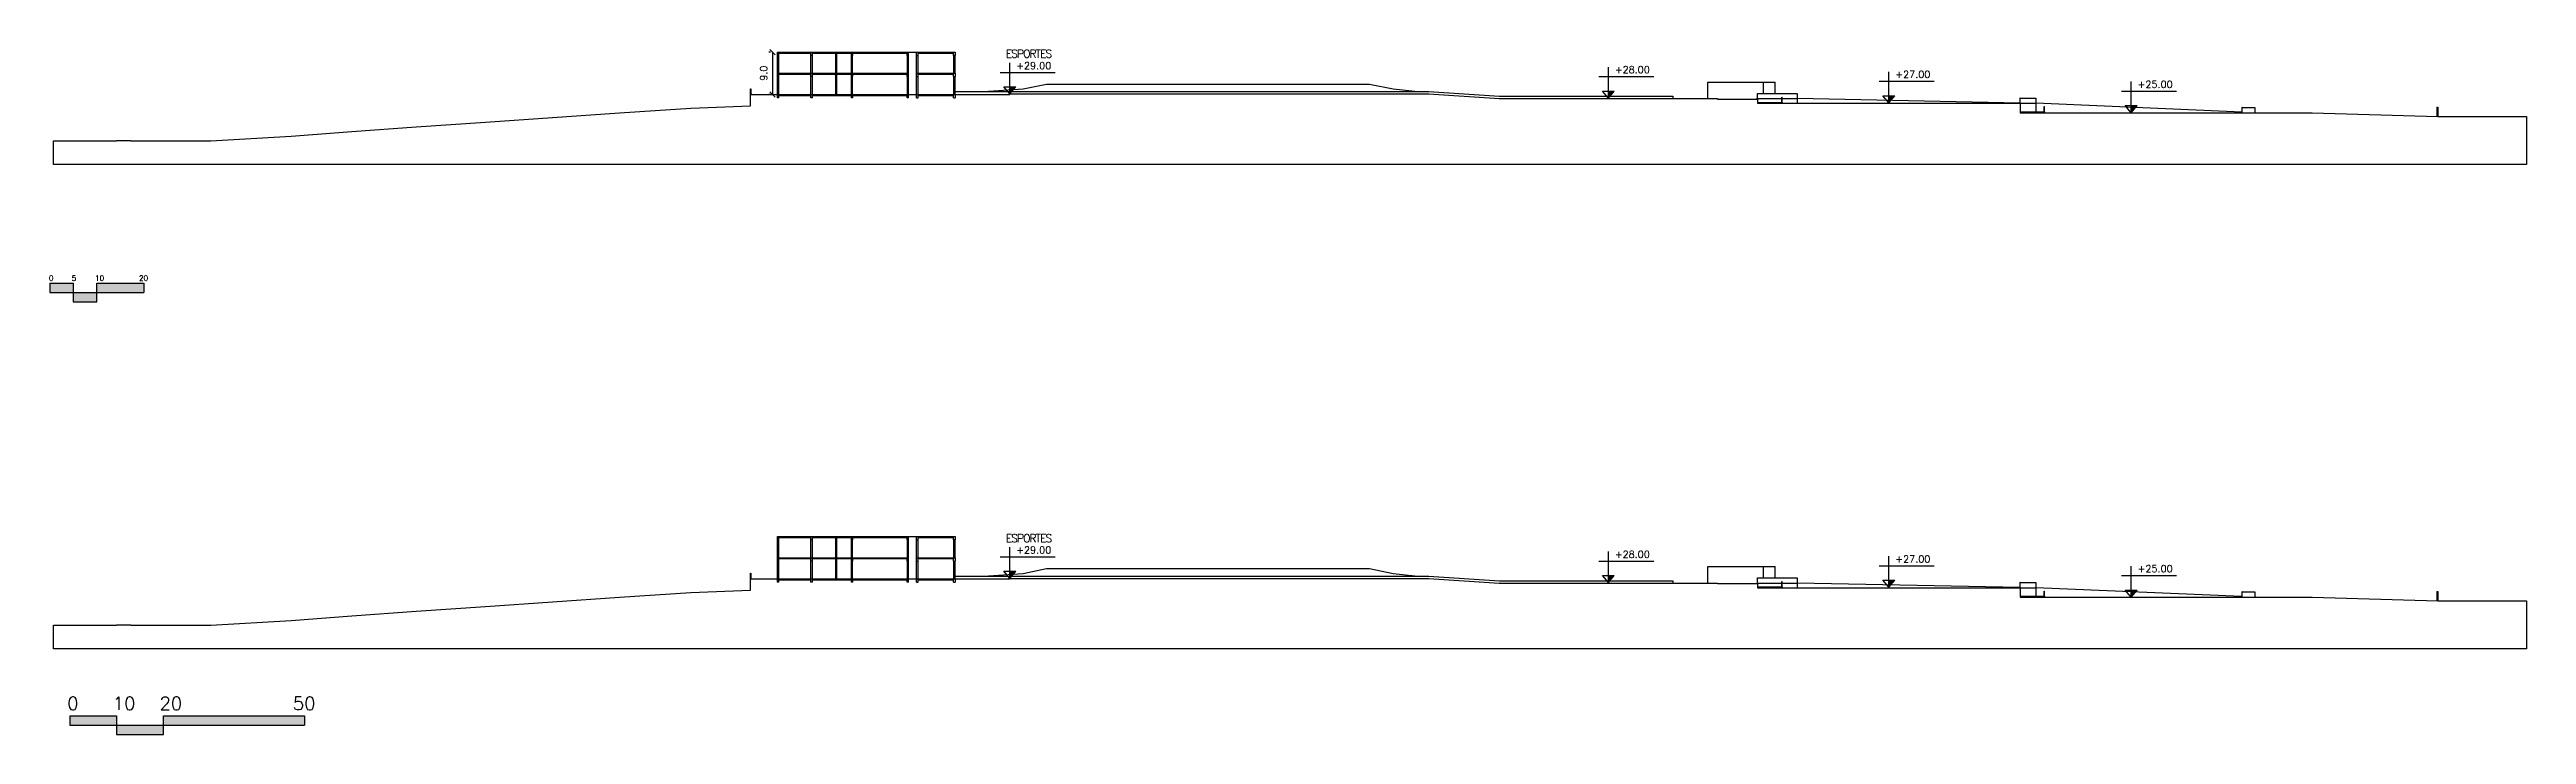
# Model space of a CAD drawing. Header units: millimetres. Extents: x 55520 to 96084, y -58491 to -49645.
# Drawn here: x 81170 to 81697, y -51293 to -51147 of the extents above; entities that cross this region are included whole.
import ezdxf
from ezdxf.enums import TextEntityAlignment as Align

# ---------------------------------------------------------------- set-up
doc = ezdxf.new("R2010")
doc.units = ezdxf.units.MM
doc.header["$PDMODE"] = 35
for name, color, linetype in [('Alvenaria Corte', 30, 'Continuous'), ('Alvenaria Vista', 40, 'Continuous'), ('ARQ-COTAS', 1, 'Continuous'), ('ARQ-SÍMBOLOS', 2, 'Continuous'), ('ARQ-TEXTO2', 2, 'Continuous'), ('Cinza', 9, 'Continuous'), ('Linha Fina', 100, 'Continuous'), ('Pilares', 181, 'Continuous'), ('Piso_Novo', 5, 'Continuous'), ('VPORTS', 7, 'Continuous')]:
    doc.layers.add(name, color=color, linetype=linetype)
doc.styles.add('ROMANS', font='romans.shx')
doc.styles.add('Romans_Anot', font='romans.shx')
doc.dimstyles.new('Escala 1-750', dxfattribs={"dimscale": 7.5, "dimtxt": 0.2, "dimasz": 0.15, "dimexe": 0.1, "dimexo": 0.2, "dimgap": 0.15, "dimtad": 1, "dimzin": 4, "dimdsep": 46, "dimtxsty": 'Romans_Anot', "dimblk": 'OBLIQUE', "dimcen": 0.25, "dimclrd": 256, "dimclre": 256, "dimclrt": 2, "dimadec": 0, "dimazin": 0, "dimtfac": 1, "dimtix": 1, "dimtmove": 2, "dimatfit": 3, "dimfxl": 1, "dimtfillclr": 256, "dimlwd": -1, "dimlwe": -1, "dimarcsym": 0})

msp = doc.modelspace()

# ---------------------------------------------------------------- texts
at = {"layer": 'ARQ-TEXTO2', "attachment_point": 1, "style": 'ROMANS'}
for s, insert, char_height, width in [('\\pi1.88518;{\\T0.85;ESPORTES}', (81371.484, -51146.695), 1.68413, 14.22), ('\\pi1.88518;{\\T0.85;ESPORTES}', (81371.484, -51249.911), 1.68413, 14.22), ('50', (81221.527, -51284.545), 2.8125, 13.16064)]:
    msp.add_mtext(s, dxfattribs=dict(at, insert=insert, char_height=char_height, width=width))
for s, insert, char_height in [('0', (81173.499, -51284.545), 2.812), ('10', (81183.185, -51284.545), 2.8125), ('20', (81193.158, -51284.545), 2.8125)]:
    msp.add_mtext(s, dxfattribs=dict(at, insert=insert, char_height=char_height))

# ---------------------------------------------------------------- blocks, each defined once
blk = doc.blocks.new('Escala')
at = {"layer": 'Linha Fina'}
h = blk.add_hatch(color=256, dxfattribs=at)
h.dxf.hatch_style = 1
h.paths.add_polyline_path([(40663.48, -39178.74), (40663.48, -39180.74), (40673.48, -39180.74), (40673.48, -39178.74)])
h.paths.add_polyline_path([(40663.48, -39182.74), (40663.48, -39180.74), (40658.48, -39180.74), (40658.48, -39182.74)])
h.paths.add_polyline_path([(40658.48, -39180.74), (40658.48, -39178.74), (40653.48, -39178.74), (40653.48, -39180.74)])
for p, q in [((40653.48, -39178.74), (40658.48, -39178.74)), ((40653.48, -39178.74), (40653.48, -39180.74)), ((40658.48, -39178.74), (40658.48, -39180.74)), ((40663.48, -39180.74), (40663.48, -39178.74)), ((40663.48, -39178.74), (40673.48, -39178.74)), ((40673.48, -39178.74), (40673.48, -39180.74)), ((40653.48, -39180.74), (40673.48, -39180.74)), ((40658.48, -39180.74), (40658.48, -39182.74)), ((40658.48, -39182.74), (40663.48, -39182.74)), ((40663.48, -39182.74), (40663.48, -39180.74))]:
    blk.add_line(p, q, dxfattribs=at)
at = {"layer": 'ARQ-TEXTO2', "attachment_point": 1, "style": 'ROMANS'}
for s, insert, char_height in [('0', (40653.28, -39177.13), 1.12), ('5', (40658.15, -39177.13), 1.12), ('10', (40663.14, -39177.13), 1.125), ('20', (40672.49, -39177.13), 1.125)]:
    blk.add_mtext(s, dxfattribs=dict(at, insert=insert, char_height=char_height))
blk = doc.blocks.new('Nível_Fachada')
at = {"layer": 'ARQ-SÍMBOLOS'}
h = blk.add_hatch(color=1, dxfattribs=at)
h.dxf.hatch_style = 1
h.paths.add_polyline_path([(0.167, 0.202), (0, 0.202), (0, 0)])
at = {"layer": 'ARQ-SÍMBOLOS', "color": 1}
for p, q in [((0, 0), (0, 0.884)), ((-0.271, 0.613), (1.29, 0.613)), ((-0.167, 0.202), (0.167, 0.202)), ((0, 0), (-0.167, 0.202)), ((0, 0), (0.167, 0.202))]:
    blk.add_line(p, q, dxfattribs=at)
at = {"layer": 'ARQ-TEXTO2', "style": 'ROMANS'}
blk.add_attdef('NIVEL-ACABADO', text='', height=0.2, dxfattribs=at).set_placement((0.182, 0.647), align=Align.BOTTOM_LEFT)
blk = doc.blocks.new('_Oblique')
at = {"color": 0, "linetype": 'ByBlock', "lineweight": -2}
blk.add_line((-0.5, -0.5), (0.5, 0.5), dxfattribs=at)
blk = doc.blocks.new('*D31')
at = {"layer": 'ARQ-COTAS', "transparency": 16777216}
for p, q in [((81323.28, -51147.2), (81322.92, -51147.2)), ((81323.67, -51147.2), (81323.67, -51156.2)), ((81323.28, -51156.2), (81322.92, -51156.2))]:
    blk.add_line(p, q, dxfattribs=at)
at = {"layer": 'Defpoints', "color": 0, "transparency": 16777216}
for p in [(81324.78, -51147.2), (81323.67, -51156.2), (81324.78, -51156.2)]:
    blk.add_point(p, dxfattribs=at)
at = {"layer": 'ARQ-COTAS', "transparency": 16777216, "xscale": 1.125, "yscale": 1.125, "zscale": 1.125}
for p, rotation in [((81323.67, -51147.2), 90), ((81323.67, -51156.2), 270)]:
    blk.add_blockref('_Oblique', p, dxfattribs=dict(at, rotation=rotation))
at = {"layer": 'ARQ-COTAS', "color": 2, "transparency": 16777216, "insert": (81321.79, -51151.7), "char_height": 1.5, "attachment_point": 5, "rotation": 90, "style": 'Romans_Anot'}
blk.add_mtext('9.0', dxfattribs=at)

# ---------------------------------------------------------------- dimensions: what is measured, and where the dimension line sits
at = {"layer": 'ARQ-COTAS'}
dim = msp.add_linear_dim(base=(81323.666, -51156.199), p1=(81324.783, -51147.199), p2=(81324.783, -51156.199), angle=90, text='9.0', dimstyle='Escala 1-750', dxfattribs=at)
dim.commit()
dim.dimension.update_dxf_attribs({"geometry": '*D31', "text_midpoint": (81321.791, -51151.699)})

# ---------------------------------------------------------------- hatches: boundary and pattern name
at = {"layer": 'Linha Fina'}
h = msp.add_hatch(color=256, dxfattribs=at)
h.dxf.hatch_style = 1
h.paths.add_polyline_path([(81224.009, -51288.575), (81194.009, -51288.575), (81194.009, -51290.575), (81224.009, -51290.575)])
h.paths.add_polyline_path([(81194.009, -51292.575), (81194.009, -51290.575), (81184.009, -51290.575), (81184.009, -51292.575)])
h.paths.add_polyline_path([(81184.009, -51290.575), (81184.009, -51288.575), (81174.009, -51288.575), (81174.009, -51290.575)])

# ---------------------------------------------------------------- linework, layer by layer
at = {"layer": 'Alvenaria Corte'}
for p, q in [((81324.783, -51151.699), (81324.783, -51147.899)), ((81325.031, -51151.699), (81325.031, -51147.899)), ((81331.878, -51151.699), (81331.878, -51147.899)), ((81332.217, -51151.699), (81332.217, -51147.899)), ((81337.177, -51151.699), (81337.177, -51147.399)), ((81337.425, -51151.699), (81337.425, -51147.399)), ((81340.523, -51151.699), (81340.523, -51147.899)), ((81340.771, -51151.699), (81340.771, -51147.899)), ((81352.422, -51151.699), (81352.422, -51147.899)), ((81352.669, -51151.699), (81352.669, -51147.899)), ((81354.392, -51151.699), (81354.392, -51147.899)), ((81354.731, -51151.699), (81354.731, -51147.899)), ((81362.337, -51151.699), (81362.337, -51147.899)), ((81362.584, -51151.699), (81362.584, -51147.899)), ((81324.783, -51156.199), (81324.783, -51152.399)), ((81325.031, -51156.199), (81325.031, -51152.399)), ((81331.878, -51156.199), (81331.878, -51152.399)), ((81332.217, -51156.199), (81332.217, -51152.399)), ((81337.177, -51156.199), (81337.177, -51151.899)), ((81337.425, -51156.199), (81337.425, -51151.899)), ((81340.523, -51156.199), (81340.523, -51152.399)), ((81340.771, -51156.199), (81340.771, -51152.399)), ((81352.422, -51156.199), (81352.422, -51152.399)), ((81352.669, -51156.199), (81352.669, -51152.399)), ((81354.392, -51156.199), (81354.392, -51152.399)), ((81354.731, -51156.199), (81354.731, -51152.399)), ((81362.337, -51156.199), (81362.337, -51152.399)), ((81362.584, -51156.199), (81362.584, -51152.399)), ((81533.503, -51157.899), (81538.714, -51157.899)), ((81538.714, -51157.899), (81538.714, -51158.099)), ((81589.432, -51159.899), (81594.592, -51159.899)), ((81594.592, -51159.899), (81594.592, -51160.099)), ((81678.191, -51158.899), (81678.191, -51160.893)), ((81678.191, -51158.899), (81678.391, -51158.899)), ((81678.391, -51158.899), (81678.391, -51160.899)), ((81337.177, -51254.915), (81337.177, -51250.615)), ((81337.425, -51254.915), (81337.425, -51250.615)), ((81324.783, -51254.915), (81324.783, -51251.115)), ((81324.783, -51259.415), (81324.783, -51255.615)), ((81325.031, -51254.915), (81325.031, -51251.115)), ((81325.031, -51259.415), (81325.031, -51255.615)), ((81331.878, -51254.915), (81331.878, -51251.115)), ((81331.878, -51259.415), (81331.878, -51255.615)), ((81332.217, -51254.915), (81332.217, -51251.115)), ((81332.217, -51259.415), (81332.217, -51255.615)), ((81337.177, -51259.415), (81337.177, -51255.115)), ((81337.425, -51259.415), (81337.425, -51255.115)), ((81340.523, -51254.915), (81340.523, -51251.115)), ((81340.523, -51259.415), (81340.523, -51255.615)), ((81340.771, -51254.915), (81340.771, -51251.115)), ((81340.771, -51259.415), (81340.771, -51255.615)), ((81352.422, -51254.915), (81352.422, -51251.115)), ((81352.422, -51259.415), (81352.422, -51255.615)), ((81352.669, -51254.915), (81352.669, -51251.115)), ((81352.669, -51259.415), (81352.669, -51255.615)), ((81354.392, -51254.915), (81354.392, -51251.115)), ((81354.392, -51259.415), (81354.392, -51255.615)), ((81354.731, -51254.915), (81354.731, -51251.115)), ((81354.731, -51259.415), (81354.731, -51255.615)), ((81362.337, -51254.915), (81362.337, -51251.115)), ((81362.337, -51259.415), (81362.337, -51255.615)), ((81362.584, -51254.915), (81362.584, -51251.115)), ((81362.584, -51259.415), (81362.584, -51255.615)), ((81533.503, -51261.115), (81538.714, -51261.115)), ((81538.714, -51261.115), (81538.714, -51261.315)), ((81589.432, -51263.115), (81594.592, -51263.115)), ((81594.592, -51263.115), (81594.592, -51263.315)), ((81678.191, -51262.115), (81678.391, -51262.115)), ((81678.191, -51262.115), (81678.191, -51264.109)), ((81678.391, -51262.115), (81678.391, -51264.115))]:
    msp.add_line(p, q, dxfattribs=at)
at = {"layer": 'Alvenaria Vista'}
for p, q in [((81352.669, -51147.199), (81354.392, -51147.199)), ((81352.669, -51250.415), (81354.392, -51250.415))]:
    msp.add_line(p, q, dxfattribs=at)
at = {"layer": 'Cinza'}
for p, q in [((81362.584, -51155.599), (81463.505, -51155.599)), ((81463.505, -51155.599), (81478.517, -51156.599)), ((81522.933, -51157.099), (81522.933, -51153.599)), ((81522.933, -51153.599), (81537.282, -51153.599)), ((81534.763, -51155.999), (81534.763, -51153.599)), ((81537.282, -51155.999), (81537.282, -51153.599)), ((81478.517, -51156.599), (81515.469, -51156.599)), ((81515.469, -51156.599), (81515.469, -51157.099)), ((81533.503, -51155.999), (81541.955, -51155.999)), ((81533.503, -51157.099), (81538.664, -51157.099)), ((81538.714, -51157.099), (81541.955, -51157.099)), ((81541.955, -51155.999), (81541.955, -51158.099)), ((81589.382, -51158.033), (81541.955, -51157.099)), ((81589.432, -51156.999), (81592.732, -51156.999)), ((81589.432, -51158.099), (81592.732, -51158.099)), ((81592.732, -51156.999), (81592.732, -51159.899)), ((81636.668, -51159.981), (81592.732, -51158.099)), ((81636.718, -51158.999), (81639.414, -51158.999)), ((81639.414, -51158.999), (81639.414, -51160.099)), ((81362.584, -51258.815), (81463.505, -51258.815)), ((81463.505, -51258.815), (81478.517, -51259.815)), ((81478.517, -51259.815), (81515.469, -51259.815)), ((81515.469, -51259.815), (81515.469, -51260.315)), ((81522.933, -51256.815), (81537.282, -51256.815)), ((81522.933, -51260.315), (81522.933, -51256.815)), ((81533.503, -51259.215), (81541.955, -51259.215)), ((81533.503, -51260.315), (81538.664, -51260.315)), ((81534.763, -51259.215), (81534.763, -51256.815)), ((81537.282, -51259.215), (81537.282, -51256.815)), ((81538.714, -51260.315), (81541.955, -51260.315)), ((81541.955, -51259.215), (81541.955, -51261.315)), ((81589.382, -51261.249), (81541.955, -51260.315)), ((81589.432, -51260.215), (81592.732, -51260.215)), ((81592.732, -51260.215), (81592.732, -51263.115)), ((81589.432, -51261.315), (81592.732, -51261.315)), ((81636.668, -51263.197), (81592.732, -51261.315)), ((81636.718, -51262.215), (81639.414, -51262.215)), ((81639.414, -51262.215), (81639.414, -51263.315))]:
    msp.add_line(p, q, dxfattribs=at)
for points in [[(81460.471, -51155.599), (81455.884, -51155.099), (81450.884, -51154.099), (81382.067, -51154.099), (81377.067, -51155.099), (81369.73, -51155.599)], [(81460.471, -51258.815), (81455.884, -51258.315), (81450.884, -51257.315), (81382.067, -51257.315), (81377.067, -51258.315), (81369.73, -51258.815)]]:
    msp.add_lwpolyline(points, dxfattribs=at)
at = {"layer": 'Linha Fina'}
for p, q in [((81319.02, -51156.099), (81319.02, -51154.999)), ((81319.02, -51154.999), (81319.07, -51154.999)), ((81319.07, -51154.999), (81319.07, -51156.099)), ((81533.453, -51157.099), (81533.453, -51155.999)), ((81533.453, -51155.999), (81533.503, -51155.999)), ((81533.503, -51157.099), (81533.503, -51155.999)), ((81538.664, -51156.799), (81538.714, -51156.799)), ((81538.664, -51157.899), (81538.664, -51156.799)), ((81538.714, -51157.899), (81538.714, -51156.799)), ((81589.432, -51156.999), (81589.382, -51156.999)), ((81589.382, -51156.999), (81589.382, -51158.099)), ((81589.432, -51158.099), (81589.432, -51156.999)), ((81594.542, -51158.799), (81594.592, -51158.799)), ((81594.542, -51159.899), (81594.542, -51158.799)), ((81594.592, -51159.899), (81594.592, -51158.799)), ((81636.718, -51158.999), (81636.668, -51158.999)), ((81636.668, -51158.999), (81636.668, -51160.099)), ((81636.718, -51160.099), (81636.718, -51158.999)), ((81319.02, -51259.315), (81319.02, -51258.215)), ((81319.02, -51258.215), (81319.07, -51258.215)), ((81319.07, -51258.215), (81319.07, -51259.315)), ((81533.453, -51259.215), (81533.503, -51259.215)), ((81533.453, -51260.315), (81533.453, -51259.215)), ((81533.503, -51260.315), (81533.503, -51259.215)), ((81538.664, -51260.015), (81538.714, -51260.015)), ((81538.664, -51261.115), (81538.664, -51260.015)), ((81538.714, -51261.115), (81538.714, -51260.015)), ((81589.432, -51260.215), (81589.382, -51260.215)), ((81589.382, -51260.215), (81589.382, -51261.315)), ((81589.432, -51261.315), (81589.432, -51260.215)), ((81594.542, -51262.015), (81594.592, -51262.015)), ((81594.542, -51263.115), (81594.542, -51262.015)), ((81594.592, -51263.115), (81594.592, -51262.015)), ((81636.718, -51262.215), (81636.668, -51262.215)), ((81636.668, -51262.215), (81636.668, -51263.315)), ((81636.718, -51263.315), (81636.718, -51262.215)), ((81174.009, -51288.575), (81184.009, -51288.575)), ((81174.009, -51288.575), (81174.009, -51290.575)), ((81174.009, -51290.575), (81224.009, -51290.575)), ((81184.009, -51288.575), (81184.009, -51290.575)), ((81184.009, -51290.575), (81184.009, -51292.575)), ((81184.009, -51292.575), (81194.009, -51292.575)), ((81194.009, -51290.575), (81194.009, -51288.575)), ((81194.009, -51288.575), (81224.009, -51288.575)), ((81194.009, -51292.575), (81194.009, -51290.575)), ((81224.009, -51288.575), (81224.009, -51290.575))]:
    msp.add_line(p, q, dxfattribs=at)
at = {"layer": 'Pilares'}
for p, q in [((81324.783, -51147.199), (81352.669, -51147.199)), ((81324.783, -51147.899), (81324.783, -51147.199)), ((81325.083, -51147.899), (81324.783, -51147.899)), ((81325.083, -51147.399), (81331.878, -51147.399)), ((81325.083, -51147.899), (81325.083, -51147.399)), ((81331.878, -51147.899), (81331.878, -51147.399)), ((81332.217, -51147.899), (81331.878, -51147.899)), ((81332.217, -51147.899), (81332.217, -51147.399)), ((81332.217, -51147.399), (81340.523, -51147.399)), ((81340.523, -51147.899), (81340.523, -51147.399)), ((81340.823, -51147.899), (81340.523, -51147.899)), ((81340.823, -51147.899), (81340.823, -51147.399)), ((81340.823, -51147.399), (81352.369, -51147.399)), ((81352.369, -51147.899), (81352.369, -51147.399)), ((81352.669, -51147.899), (81352.369, -51147.899)), ((81352.669, -51147.899), (81352.669, -51147.199)), ((81354.392, -51147.899), (81354.392, -51147.199)), ((81354.392, -51147.199), (81362.584, -51147.199)), ((81354.392, -51147.899), (81354.731, -51147.899)), ((81354.731, -51147.399), (81362.284, -51147.399)), ((81354.731, -51147.899), (81354.731, -51147.399)), ((81362.284, -51147.899), (81362.284, -51147.399)), ((81362.584, -51147.899), (81362.284, -51147.899)), ((81362.284, -51147.899), (81362.584, -51147.899)), ((81362.584, -51147.199), (81362.584, -51147.899)), ((81324.783, -51151.699), (81352.669, -51151.699)), ((81324.783, -51152.399), (81324.783, -51151.699)), ((81325.083, -51152.399), (81324.783, -51152.399)), ((81325.083, -51151.899), (81331.878, -51151.899)), ((81325.083, -51152.399), (81325.083, -51151.899)), ((81331.878, -51152.399), (81331.878, -51151.899)), ((81332.217, -51152.399), (81331.878, -51152.399)), ((81332.217, -51151.899), (81340.523, -51151.899)), ((81332.217, -51152.399), (81332.217, -51151.899)), ((81340.523, -51152.399), (81340.523, -51151.899)), ((81340.823, -51152.399), (81340.523, -51152.399)), ((81340.823, -51151.899), (81352.369, -51151.899)), ((81340.823, -51152.399), (81340.823, -51151.899)), ((81352.369, -51152.399), (81352.369, -51151.899)), ((81352.669, -51152.399), (81352.369, -51152.399)), ((81352.669, -51152.399), (81352.669, -51151.699)), ((81354.392, -51152.399), (81354.392, -51151.699)), ((81354.392, -51151.699), (81362.584, -51151.699)), ((81354.392, -51152.399), (81354.731, -51152.399)), ((81354.731, -51151.899), (81362.284, -51151.899)), ((81354.731, -51152.399), (81354.731, -51151.899)), ((81362.284, -51152.399), (81362.284, -51151.899)), ((81362.284, -51152.399), (81362.584, -51152.399)), ((81362.584, -51151.699), (81362.584, -51152.399)), ((81324.783, -51156.899), (81324.783, -51156.199)), ((81325.083, -51156.899), (81324.783, -51156.899)), ((81325.083, -51156.399), (81331.878, -51156.399)), ((81325.083, -51156.899), (81325.083, -51156.399)), ((81331.878, -51156.899), (81331.878, -51156.399)), ((81332.217, -51156.899), (81331.878, -51156.899)), ((81332.217, -51156.399), (81340.523, -51156.399)), ((81332.217, -51156.899), (81332.217, -51156.399)), ((81340.523, -51156.899), (81340.523, -51156.399)), ((81340.823, -51156.899), (81340.523, -51156.899)), ((81340.823, -51156.399), (81352.369, -51156.399)), ((81340.823, -51156.899), (81340.823, -51156.399)), ((81352.369, -51156.899), (81352.369, -51156.399)), ((81352.669, -51156.899), (81352.369, -51156.899)), ((81352.669, -51156.899), (81352.669, -51156.199)), ((81354.392, -51156.899), (81354.392, -51156.199)), ((81354.392, -51156.899), (81354.731, -51156.899)), ((81354.731, -51156.399), (81362.284, -51156.399)), ((81354.731, -51156.899), (81354.731, -51156.399)), ((81362.284, -51156.899), (81362.284, -51156.399)), ((81362.284, -51156.899), (81362.584, -51156.899)), ((81362.584, -51156.199), (81362.584, -51156.899)), ((81374.243, -51156.199), (81374.243, -51156.099)), ((81324.783, -51250.415), (81352.669, -51250.415)), ((81324.783, -51251.115), (81324.783, -51250.415)), ((81325.083, -51250.615), (81331.878, -51250.615)), ((81325.083, -51251.115), (81325.083, -51250.615)), ((81331.878, -51251.115), (81331.878, -51250.615)), ((81332.217, -51250.615), (81340.523, -51250.615)), ((81332.217, -51251.115), (81332.217, -51250.615)), ((81340.523, -51251.115), (81340.523, -51250.615)), ((81340.823, -51250.615), (81352.369, -51250.615)), ((81340.823, -51251.115), (81340.823, -51250.615)), ((81352.369, -51251.115), (81352.369, -51250.615)), ((81352.669, -51251.115), (81352.669, -51250.415)), ((81354.392, -51250.415), (81362.584, -51250.415)), ((81354.392, -51251.115), (81354.392, -51250.415)), ((81354.731, -51250.615), (81362.284, -51250.615)), ((81354.731, -51251.115), (81354.731, -51250.615)), ((81362.284, -51251.115), (81362.284, -51250.615)), ((81362.584, -51250.415), (81362.584, -51251.115)), ((81325.083, -51251.115), (81324.783, -51251.115)), ((81324.783, -51254.915), (81352.669, -51254.915)), ((81324.783, -51255.615), (81324.783, -51254.915)), ((81325.083, -51255.615), (81324.783, -51255.615)), ((81325.083, -51255.115), (81331.878, -51255.115)), ((81325.083, -51255.615), (81325.083, -51255.115)), ((81332.217, -51251.115), (81331.878, -51251.115)), ((81331.878, -51255.615), (81331.878, -51255.115)), ((81332.217, -51255.615), (81331.878, -51255.615)), ((81332.217, -51255.115), (81340.523, -51255.115)), ((81332.217, -51255.615), (81332.217, -51255.115)), ((81340.823, -51251.115), (81340.523, -51251.115)), ((81340.523, -51255.615), (81340.523, -51255.115)), ((81340.823, -51255.615), (81340.523, -51255.615)), ((81340.823, -51255.115), (81352.369, -51255.115)), ((81340.823, -51255.615), (81340.823, -51255.115)), ((81352.669, -51251.115), (81352.369, -51251.115)), ((81352.369, -51255.615), (81352.369, -51255.115)), ((81352.669, -51255.615), (81352.369, -51255.615)), ((81352.669, -51255.615), (81352.669, -51254.915)), ((81354.392, -51251.115), (81354.731, -51251.115)), ((81354.392, -51254.915), (81362.584, -51254.915)), ((81354.392, -51255.615), (81354.392, -51254.915)), ((81354.392, -51255.615), (81354.731, -51255.615)), ((81354.731, -51255.115), (81362.284, -51255.115)), ((81354.731, -51255.615), (81354.731, -51255.115)), ((81362.284, -51251.115), (81362.584, -51251.115)), ((81362.584, -51251.115), (81362.284, -51251.115)), ((81362.284, -51255.615), (81362.284, -51255.115)), ((81362.284, -51255.615), (81362.584, -51255.615)), ((81362.584, -51254.915), (81362.584, -51255.615)), ((81324.783, -51260.115), (81324.783, -51259.415)), ((81325.083, -51260.115), (81324.783, -51260.115)), ((81325.083, -51259.615), (81331.878, -51259.615)), ((81325.083, -51260.115), (81325.083, -51259.615)), ((81331.878, -51260.115), (81331.878, -51259.615)), ((81332.217, -51260.115), (81331.878, -51260.115)), ((81332.217, -51259.615), (81340.523, -51259.615)), ((81332.217, -51260.115), (81332.217, -51259.615)), ((81340.523, -51260.115), (81340.523, -51259.615)), ((81340.823, -51260.115), (81340.523, -51260.115)), ((81340.823, -51259.615), (81352.369, -51259.615)), ((81340.823, -51260.115), (81340.823, -51259.615)), ((81352.369, -51260.115), (81352.369, -51259.615)), ((81352.669, -51260.115), (81352.369, -51260.115)), ((81352.669, -51260.115), (81352.669, -51259.415)), ((81354.392, -51260.115), (81354.392, -51259.415)), ((81354.392, -51260.115), (81354.731, -51260.115)), ((81354.731, -51259.615), (81362.284, -51259.615)), ((81354.731, -51260.115), (81354.731, -51259.615)), ((81362.284, -51260.115), (81362.284, -51259.615)), ((81362.284, -51260.115), (81362.584, -51260.115)), ((81362.584, -51259.415), (81362.584, -51260.115)), ((81374.243, -51259.415), (81374.243, -51259.315))]:
    msp.add_line(p, q, dxfattribs=at)
for points in [[(81374.243, -51156.099), (81463.488, -51156.099), (81478.5, -51157.099), (81524.969, -51157.099), (81524.969, -51157.199), (81533.353, -51157.199), (81533.353, -51157.099), (81533.503, -51157.099), (81533.503, -51158.099), (81589.432, -51158.099), (81589.432, -51160.099), (81636.718, -51160.099), (81651.632, -51160.099), (81678.391, -51160.899), (81697.263, -51160.899), (81697.263, -51171.099), (81170.569, -51171.099), (81170.569, -51166.099), (81184.015, -51166.099), (81184.015, -51165.999), (81187.015, -51165.999), (81187.015, -51166.099), (81204.09, -51166.099), (81221.164, -51165.099), (81234.071, -51164.099), (81247.78, -51163.099), (81262.577, -51162.099), (81276.831, -51161.099), (81291.084, -51160.099), (81306.291, -51159.099), (81319.02, -51158.599), (81319.02, -51156.099), (81319.17, -51156.099), (81319.17, -51156.199), (81374.243, -51156.199)], [(81374.243, -51259.315), (81463.488, -51259.315), (81478.5, -51260.315), (81524.969, -51260.315), (81524.969, -51260.415), (81533.353, -51260.415), (81533.353, -51260.315), (81533.503, -51260.315), (81533.503, -51261.315), (81589.432, -51261.315), (81589.432, -51263.315), (81636.718, -51263.315), (81651.632, -51263.315), (81678.391, -51264.115), (81697.263, -51264.115), (81697.263, -51274.315), (81170.569, -51274.315), (81170.569, -51269.315), (81184.015, -51269.315), (81184.015, -51269.215), (81187.015, -51269.215), (81187.015, -51269.315), (81204.09, -51269.315), (81221.164, -51268.315), (81234.071, -51267.315), (81247.78, -51266.315), (81262.577, -51265.315), (81276.831, -51264.315), (81291.084, -51263.315), (81306.291, -51262.315), (81319.02, -51261.815), (81319.02, -51259.315), (81319.17, -51259.315), (81319.17, -51259.415), (81374.243, -51259.415)]]:
    msp.add_lwpolyline(points, dxfattribs=at)
at = {"layer": 'Piso_Novo'}
for p, q in [((81541.955, -51155.999), (81541.955, -51158.099)), ((81541.955, -51259.215), (81541.955, -51261.315))]:
    msp.add_line(p, q, dxfattribs=at)

# ---------------------------------------------------------------- block references
at = {"layer": 'ARQ-SÍMBOLOS', "xscale": 7.5, "yscale": 7.5, "zscale": 7.5}
for p, values in [((81374.243, -51156.099), {'NIVEL-ACABADO': '+29.00 '}), ((81501.734, -51156.999), {'NIVEL-ACABADO': '+28.00 '}), ((81561.467, -51157.999), {'NIVEL-ACABADO': '+27.00 '}), ((81613.075, -51160.099), {'NIVEL-ACABADO': '+25.00 '}), ((81374.243, -51259.315), {'NIVEL-ACABADO': '+29.00 '}), ((81501.734, -51260.215), {'NIVEL-ACABADO': '+28.00 '}), ((81561.467, -51261.215), {'NIVEL-ACABADO': '+27.00 '}), ((81613.075, -51263.315), {'NIVEL-ACABADO': '+25.00 '})]:
    msp.add_blockref('Nível_Fachada', p, dxfattribs=at).add_auto_attribs(values)
at = {"layer": 'VPORTS'}
msp.add_blockref('Escala', (40516.297, -12017.647), dxfattribs=at)

msp.set_redraw_order([(e.dxf.handle, doc.entitydb.next_handle()) for e in msp.query("TEXT MTEXT ATTDEF DIMENSION ARC_DIMENSION")])  # texts and dimensions are drawn at this point

doc.saveas('drawing.dxf')
